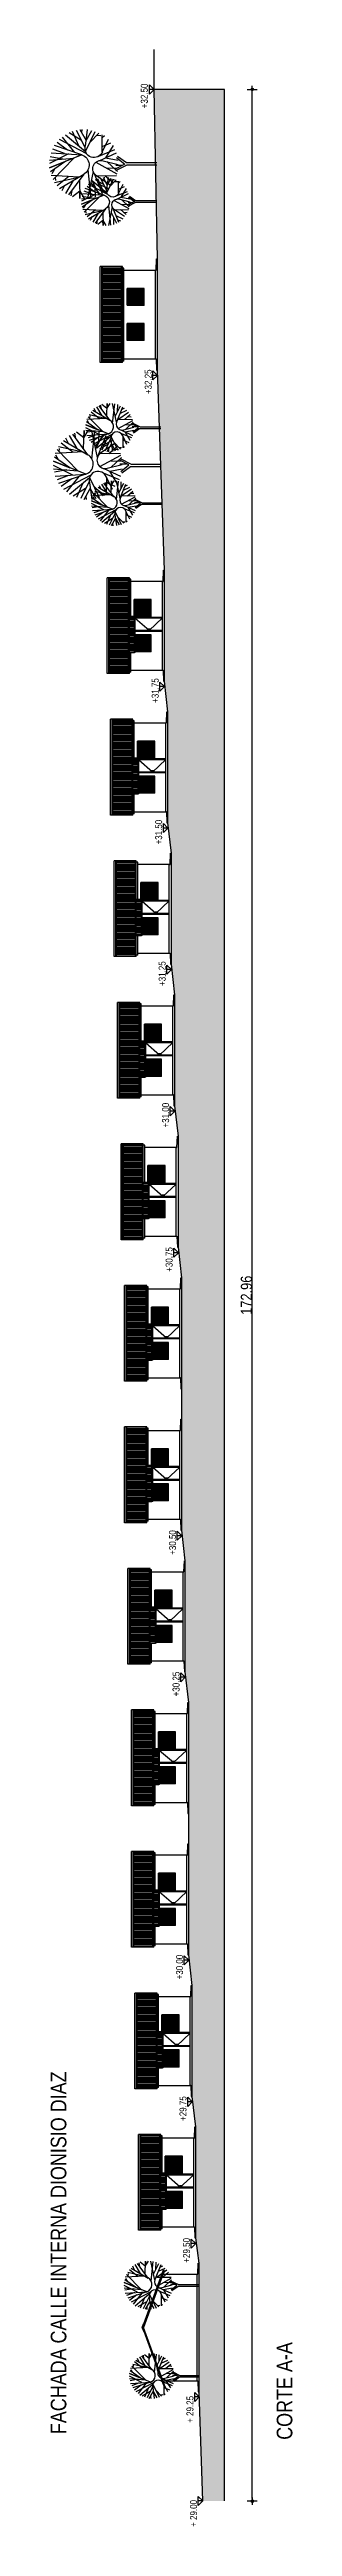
# Model space of a CAD drawing. Header units: inches. Extents: x 203 to 1065, y -1127 to 921.
# Drawn here: x 351.9 to 369.4, y 616.4 to 794.1 of the extents above; entities that cross this region are included whole.
import ezdxf

# ---------------------------------------------------------------- set-up
doc = ezdxf.new("R2010")
doc.units = ezdxf.units.IN
doc.header["$MEASUREMENT"] = 0
doc.header["$PDMODE"] = 35
doc.linetypes.add('CONTINUA', pattern=[0])
for name, color, linetype in [('1-PLATEA', 3, 'Continuous'), ('CORTE MUROS', 4, 'CONTINUA'), ('COTAS', 7, 'Continuous'), ('FACHADA ABERTURAS', 3, 'CONTINUA'), ('FACHADA MUROS', 3, 'CONTINUA'), ('FACHADA TECHO', 3, 'CONTINUA'), ('Vegetación', 102, 'Continuous')]:
    doc.layers.add(name, color=color, linetype=linetype)
doc.layers.add('Aux1', color=8, linetype='Continuous', transparency=0.5)
doc.styles.add('TECHNICLITE', font='techl___.ttf')
doc.dimstyles.new('1-100', dxfattribs={"dimscale": 0, "dimtxt": 0.09, "dimasz": 0.03, "dimexe": 0.12, "dimexo": 0.2, "dimgap": 0.005, "dimtad": 3, "dimzin": 0, "dimdsep": 46, "dimtxsty": 'TECHNICLITE', "dimblk1": 'COTA', "dimblk2": 'COTA', "dimsah": 1, "dimcen": 2.5, "dimse1": 1, "dimse2": 1, "dimclrd": 7, "dimclre": 7, "dimclrt": 7, "dimadec": 0, "dimazin": 0, "dimtfac": 1, "dimtdec": 6, "dimtmove": 2, "dimatfit": 3, "dimldrblk": 'COTA', "dimfxl": 1, "dimtolj": 1, "dimtzin": 0, "dimarcsym": 0})

msp = doc.modelspace()

# ---------------------------------------------------------------- texts
at = {"layer": 'COTAS', "style": 'TECHNICLITE'}
for s, height, p in [('+32.50', 0.5, (358.978, 789.882)), ('+32.25', 0.5, (359.259, 769.379)), ('+31.75', 0.5, (359.759, 747.232)), ('+31.50', 0.5, (360.009, 737.082)), ('+31.25', 0.5, (360.259, 726.932)), ('+31.00', 0.5, (360.509, 716.782)), ('+30.75', 0.5, (360.759, 706.432)), ('+30.50', 0.5, (361.009, 686.132)), ('+30.25', 0.5, (361.259, 675.982)), ('+30.00', 0.5, (361.509, 655.682)), ('FACHADA CALLE INTERNA DIONISIO DIAZ ', 1.12299, (353.126, 623.067)), ('+29.75', 0.5, (361.759, 645.532)), ('+29.50', 0.5, (362.009, 635.367)), ('CORTE A-A  ', 1.12299, (369.367, 622.661)), ('+ 29.25', 0.5, (362.259, 623.881)), ('+ 29.00', 0.5, (362.515, 616.418))]:
    msp.add_text(s, height=height, rotation=90, dxfattribs=at).set_placement(p)

# ---------------------------------------------------------------- blocks, each defined once
blk = doc.blocks.new('vegetacion_02')
at = {"color": 0}
for p, q in [((-208, 801), (-276, 914)), ((-259, 948), (-106, 765)), ((-98, 862), (-238, 974)), ((-84, 753), (-215, 1003)), ((-120, 928), (-190, 1023)), ((-77, 799), (-160, 1047)), ((-88, 956), (-128, 1062)), ((-96, 1078), (-77, 799)), ((-85, 919), (4, 1094)), ((-77, 799), (43, 1094)), ((-38, 971), (-59, 1086)), ((-27, 1094), (-47, 871)), ((-47, 871), (147, 1061)), ((43, 1094), (-18, 944)), ((-18, 944), (79, 1085)), ((53, 1047), (96, 1072)), ((231, 1003), (101, 781)), ((101, 781), (289, 919)), ((126, 824), (112, 1078)), ((121, 916), (206, 1023)), ((176, 1047), (126, 824)), ((127, 1042), (158, 1038)), ((158, 878), (275, 948)), ((176, 1047), (176, 1047)), ((204, 957), (253, 982)), ((-277, 798), (-308, 796)), ((-306, 815), (-207, 759)), ((-154, 766), (-306, 745)), ((-142, 769), (-299, 846)), ((-207, 759), (-297, 708)), ((-157, 826), (-290, 884)), ((-106, 765), (-290, 676)), ((-190, 724), (-274, 642)), ((-77, 799), (-77, 799)), ((61, 743), (315, 716)), ((75, 694), (321, 745)), ((93, 685), (275, 612)), ((152, 710), (289, 641)), ((153, 819), (321, 815)), ((214, 679), (306, 676)), ((249, 890), (298, 899)), ((255, 817), (306, 884)), ((321, 815), (255, 817)), ((255, 817), (321, 777)), ((-103, 611), (-259, 612)), ((-255, 661), (-253, 626)), ((-233, 612), (-251, 592)), ((-215, 557), (-103, 611)), ((-153, 611), (-186, 533)), ((-160, 513), (-50, 581)), ((-65, 642), (-125, 496)), ((-25, 635), (-96, 482)), ((-63, 471), (-6, 391)), ((-51, 481), (9, 406)), ((-50, 581), (-27, 467)), ((-26, 615), (12, 467)), ((-15, 571), (77, 474)), ((-8, 671), (97, 479)), ((9, 406), (53, 494)), ((66, 487), (15, 385)), ((19, 489), (19, 427)), ((46, 572), (43, 467)), ((114, 664), (112, 482)), ((113, 589), (176, 513)), ((203, 535), (114, 664)), ((150, 543), (148, 501)), ((189, 647), (231, 557)), ((244, 625), (260, 589)), ((-6, 391), (-6, 114)), ((15, 385), (15, 114))]:
    blk.add_line(p, q, dxfattribs=at)
for centre, radius, start, end in [((-133, 687), 82, 291.545, 105.3248), ((16, 829), 97.6, 198.1269, 330.7815), ((51, 621), 76.8, 34.0996, 184.5131)]:
    blk.add_arc(centre, radius, start, end, dxfattribs=at)
blk = doc.blocks.new('COTA')
h = blk.add_hatch(color=256)
edge = h.paths.add_edge_path()
edge.add_arc((0, 0), 0.5, 0, 360)
for p, q in [((-1.5, 0), (1.5, 0)), ((0, 2), (0, -2))]:
    blk.add_line(p, q)
blk.add_circle((0, 0), 0.5)
blk = doc.blocks.new('*D20')
at = {"layer": 'COTAS', "color": 7, "lineweight": -2, "transparency": 16777216}
blk.add_line((366.49, 618.44), (366.49, 791.05), dxfattribs=at)
at = {"layer": 'Defpoints', "color": 0, "transparency": 16777216}
for p in [(364.49, 791.23), (366.49, 791.23), (364.49, 618.26)]:
    blk.add_point(p, dxfattribs=at)
at = {"layer": 'COTAS', "color": 7, "lineweight": -2, "transparency": 16777216, "xscale": 0.18, "yscale": 0.18, "zscale": 0.18}
for p, rotation in [((366.49, 791.23), 90), ((366.49, 618.26), 270)]:
    blk.add_blockref('COTA', p, dxfattribs=dict(at, rotation=rotation))
at = {"layer": 'COTAS', "color": 7, "transparency": 16777216, "insert": (366.07, 704.75), "char_height": 0.8, "attachment_point": 5, "rotation": 90, "style": 'TECHNICLITE'}
blk.add_mtext('\\A1;172.96', dxfattribs=at)

# ---------------------------------------------------------------- dimensions: what is measured, and where the dimension line sits
at = {"layer": 'COTAS'}
dim = msp.add_linear_dim(base=(366.4877, 791.2286), p1=(364.4926, 618.2643), p2=(364.4926, 791.2286), angle=90, dimstyle='1-100', override={"dimscale": 1, "dimtxt": 0.8, "dimasz": 0.18}, dxfattribs=at)
dim.commit()
dim.dimension.update_dxf_attribs({"geometry": '*D20', "text_midpoint": (366.0722, 704.7464)})

# ---------------------------------------------------------------- hatches: boundary and pattern name
at = {"layer": 'Aux1', "linetype": 'ByBlock', "true_color": 0x139b48}
h = msp.add_hatch(color=114, dxfattribs=at)
h.dxf.hatch_style = 1
h.paths.add_polyline_path([(359.676, 791.229), (359.426, 791.229), (359.676, 779.069)])
h = msp.add_hatch(color=114, dxfattribs=at)
h.dxf.hatch_style = 1
h.paths.add_polyline_path([(359.676, 771.107), (360.176, 756.751), (360.176, 748.789), (360.426, 746.601), (360.426, 738.639), (360.676, 736.451), (360.676, 735.905), (360.676, 728.489), (360.926, 726.301), (360.926, 725.755), (360.926, 718.339), (361.176, 716.151), (361.176, 715.763), (361.176, 708.189), (361.426, 706.001), (361.426, 705.455), (361.426, 702.97), (361.426, 701.552), (361.426, 687.889), (361.676, 685.701), (361.676, 685.155), (361.676, 677.739), (361.926, 675.551), (361.926, 675.225), (361.926, 674.403), (361.926, 672.985), (361.926, 665.023), (361.926, 663.605), (361.926, 657.439), (362.176, 655.251), (362.176, 651.27), (362.176, 647.289), (362.426, 645.101), (362.426, 637.139), (362.676, 635.337), (362.926, 618.278), (364.493, 618.278), (364.493, 791.229), (359.676, 791.229)])
h = msp.add_hatch(color=114, dxfattribs=at)
h.dxf.hatch_style = 1
h.paths.add_polyline_path([(362.676, 635.337), (362.676, 626.09), (362.926, 618.278)])
at = {"layer": 'FACHADA ABERTURAS'}
for points in [[(358.649, 776.37), (358.649, 776.907), (357.563, 776.907), (357.563, 776.37)], [(357.563, 776.322), (357.563, 775.79), (358.649, 775.79), (358.649, 776.322)], [(358.649, 773.846), (358.649, 774.383), (357.563, 774.383), (357.563, 773.846)], [(357.563, 773.798), (357.563, 773.266), (358.649, 773.266), (358.649, 773.798)], [(359.149, 754.052), (359.149, 754.589), (358.063, 754.589), (358.063, 754.052)], [(358.063, 754.003), (358.063, 753.471), (359.149, 753.471), (359.149, 754.003)], [(359.399, 743.902), (359.399, 744.439), (358.313, 744.439), (358.313, 743.902)], [(358.313, 743.853), (358.313, 743.321), (359.399, 743.321), (359.399, 743.853)], [(359.649, 733.752), (359.649, 734.289), (358.563, 734.289), (358.563, 733.752)], [(358.563, 733.703), (358.563, 733.171), (359.649, 733.171), (359.649, 733.703)], [(359.899, 723.602), (359.899, 724.139), (358.813, 724.139), (358.813, 723.602)], [(358.813, 723.553), (358.813, 723.021), (359.899, 723.021), (359.899, 723.553)], [(360.149, 713.452), (360.149, 713.989), (359.063, 713.989), (359.063, 713.452)], [(359.063, 713.403), (359.063, 712.871), (360.149, 712.871), (360.149, 713.403)], [(360.399, 703.302), (360.399, 703.839), (359.313, 703.839), (359.313, 703.302)], [(359.313, 703.253), (359.313, 702.721), (360.399, 702.721), (360.399, 703.253)], [(360.399, 693.152), (360.399, 693.689), (359.313, 693.689), (359.313, 693.152)], [(359.313, 693.103), (359.313, 692.571), (360.399, 692.571), (360.399, 693.103)], [(360.649, 683.002), (360.649, 683.539), (359.563, 683.539), (359.563, 683.002)], [(359.563, 682.953), (359.563, 682.421), (360.649, 682.421), (360.649, 682.953)], [(360.899, 672.852), (360.899, 673.389), (359.813, 673.389), (359.813, 672.852)], [(359.813, 672.803), (359.813, 672.271), (360.899, 672.271), (360.899, 672.803)], [(360.899, 662.702), (360.899, 663.239), (359.813, 663.239), (359.813, 662.702)], [(359.813, 662.653), (359.813, 662.121), (360.899, 662.121), (360.899, 662.653)], [(361.149, 652.552), (361.149, 653.089), (360.063, 653.089), (360.063, 652.552)], [(360.063, 652.503), (360.063, 651.971), (361.149, 651.971), (361.149, 652.503)], [(361.399, 642.402), (361.399, 642.939), (360.313, 642.939), (360.313, 642.402)], [(360.313, 642.353), (360.313, 641.821), (361.399, 641.821), (361.399, 642.353)]]:
    msp.add_hatch(color=252, dxfattribs=at).paths.add_polyline_path(points)
h = msp.add_hatch(color=252, dxfattribs=at)
h.paths.add_polyline_path([(359.149, 751.528), (359.149, 752.065), (358.08, 752.065), (358.08, 751.528)])
h.paths.add_polyline_path([(359.149, 750.947), (359.149, 751.479), (358.08, 751.479), (358.08, 750.947)])
h = msp.add_hatch(color=252, dxfattribs=at)
h.paths.add_polyline_path([(359.399, 741.378), (359.399, 741.915), (358.33, 741.915), (358.33, 741.378)])
h.paths.add_polyline_path([(359.399, 740.797), (359.399, 741.329), (358.33, 741.329), (358.33, 740.797)])
h = msp.add_hatch(color=252, dxfattribs=at)
h.paths.add_polyline_path([(359.649, 731.228), (359.649, 731.765), (358.58, 731.765), (358.58, 731.228)])
h.paths.add_polyline_path([(359.649, 730.647), (359.649, 731.179), (358.58, 731.179), (358.58, 730.647)])
h = msp.add_hatch(color=252, dxfattribs=at)
h.paths.add_polyline_path([(359.899, 721.078), (359.899, 721.615), (358.83, 721.615), (358.83, 721.078)])
h.paths.add_polyline_path([(359.899, 720.497), (359.899, 721.029), (358.83, 721.029), (358.83, 720.497)])
h = msp.add_hatch(color=252, dxfattribs=at)
h.paths.add_polyline_path([(360.149, 710.928), (360.149, 711.465), (359.08, 711.465), (359.08, 710.928)])
h.paths.add_polyline_path([(360.149, 710.347), (360.149, 710.879), (359.08, 710.879), (359.08, 710.347)])
h = msp.add_hatch(color=252, dxfattribs=at)
h.paths.add_polyline_path([(360.399, 700.778), (360.399, 701.315), (359.33, 701.315), (359.33, 700.778)])
h.paths.add_polyline_path([(360.399, 700.197), (360.399, 700.729), (359.33, 700.729), (359.33, 700.197)])
h = msp.add_hatch(color=252, dxfattribs=at)
h.paths.add_polyline_path([(360.399, 690.628), (360.399, 691.165), (359.33, 691.165), (359.33, 690.628)])
h.paths.add_polyline_path([(360.399, 690.047), (360.399, 690.579), (359.33, 690.579), (359.33, 690.047)])
h = msp.add_hatch(color=252, dxfattribs=at)
h.paths.add_polyline_path([(360.649, 680.478), (360.649, 681.015), (359.58, 681.015), (359.58, 680.478)])
h.paths.add_polyline_path([(360.649, 679.897), (360.649, 680.429), (359.58, 680.429), (359.58, 679.897)])
h = msp.add_hatch(color=252, dxfattribs=at)
h.paths.add_polyline_path([(360.899, 670.328), (360.899, 670.865), (359.83, 670.865), (359.83, 670.328)])
h.paths.add_polyline_path([(360.899, 669.747), (360.899, 670.279), (359.83, 670.279), (359.83, 669.747)])
h = msp.add_hatch(color=252, dxfattribs=at)
h.paths.add_polyline_path([(360.899, 660.178), (360.899, 660.715), (359.83, 660.715), (359.83, 660.178)])
h.paths.add_polyline_path([(360.899, 659.597), (360.899, 660.129), (359.83, 660.129), (359.83, 659.597)])
h = msp.add_hatch(color=252, dxfattribs=at)
h.paths.add_polyline_path([(361.149, 650.028), (361.149, 650.565), (360.08, 650.565), (360.08, 650.028)])
h.paths.add_polyline_path([(361.149, 649.447), (361.149, 649.979), (360.08, 649.979), (360.08, 649.447)])
h = msp.add_hatch(color=252, dxfattribs=at)
h.paths.add_polyline_path([(361.399, 639.878), (361.399, 640.415), (360.33, 640.415), (360.33, 639.878)])
h.paths.add_polyline_path([(361.399, 639.297), (361.399, 639.829), (360.33, 639.829), (360.33, 639.297)])
at = {"layer": 'FACHADA TECHO'}
h = msp.add_hatch(dxfattribs=at)
h.set_pattern_fill('_USER', color=251, scale=0.1, angle=180, style=0, pattern_type=0)
h.set_pattern_definition([(180, (-908.88094, -1712.28037), (-1e-17, -0.1), [])])
h.paths.add_polyline_path([(355.725, 771.653), (357.101, 771.653), (357.101, 778.523), (355.725, 778.523)])
h = msp.add_hatch(dxfattribs=at)
h.set_pattern_fill('_USER', color=251, scale=0.1, angle=180, style=0, pattern_type=0)
h.set_pattern_definition([(180, (-908.38094, -1734.59875), (-1e-17, -0.1), [])])
h.paths.add_polyline_path([(356.225, 749.335), (357.601, 749.335), (357.601, 756.205), (356.225, 756.205)])
h = msp.add_hatch(dxfattribs=at)
h.set_pattern_fill('_USER', color=251, scale=0.1, angle=180, style=0, pattern_type=0)
h.set_pattern_definition([(180, (1583.06631, -1795.62053), (-1e-17, -0.1), [])])
h.paths.add_polyline_path([(358.026, 753.428), (357.655, 753.428), (357.655, 750.85), (358.026, 750.85)])
h = msp.add_hatch(dxfattribs=at)
h.set_pattern_fill('_USER', color=251, scale=0.1, angle=180, style=0, pattern_type=0)
h.set_pattern_definition([(180, (-908.13094, -1744.74875), (-1e-17, -0.1), [])])
h.paths.add_polyline_path([(356.475, 739.185), (357.851, 739.185), (357.851, 746.055), (356.475, 746.055)])
h = msp.add_hatch(dxfattribs=at)
h.set_pattern_fill('_USER', color=251, scale=0.1, angle=180, style=0, pattern_type=0)
h.set_pattern_definition([(180, (1583.31631, -1805.77053), (-1e-17, -0.1), [])])
h.paths.add_polyline_path([(358.276, 743.278), (357.905, 743.278), (357.905, 740.7), (358.276, 740.7)])
h = msp.add_hatch(dxfattribs=at)
h.set_pattern_fill('_USER', color=251, scale=0.1, angle=180, style=0, pattern_type=0)
h.set_pattern_definition([(180, (-907.88094, -1754.89875), (-1e-17, -0.1), [])])
h.paths.add_polyline_path([(356.725, 729.035), (358.101, 729.035), (358.101, 735.905), (356.725, 735.905)])
h = msp.add_hatch(dxfattribs=at)
h.set_pattern_fill('_USER', color=251, scale=0.1, angle=180, style=0, pattern_type=0)
h.set_pattern_definition([(180, (1583.56631, -1815.92053), (-1e-17, -0.1), [])])
h.paths.add_polyline_path([(358.526, 733.128), (358.155, 733.128), (358.155, 730.55), (358.526, 730.55)])
h = msp.add_hatch(dxfattribs=at)
h.set_pattern_fill('_USER', color=251, scale=0.1, angle=180, style=0, pattern_type=0)
h.set_pattern_definition([(180, (-907.63094, -1765.04875), (-1e-17, -0.1), [])])
h.paths.add_polyline_path([(356.975, 718.885), (358.351, 718.885), (358.351, 725.755), (356.975, 725.755)])
h = msp.add_hatch(dxfattribs=at)
h.set_pattern_fill('_USER', color=251, scale=0.1, angle=180, style=0, pattern_type=0)
h.set_pattern_definition([(180, (1583.81631, -1826.07053), (-1e-17, -0.1), [])])
h.paths.add_polyline_path([(358.776, 722.978), (358.405, 722.978), (358.405, 720.4), (358.776, 720.4)])
h = msp.add_hatch(dxfattribs=at)
h.set_pattern_fill('_USER', color=251, scale=0.1, angle=180, style=0, pattern_type=0)
h.set_pattern_definition([(180, (-907.38094, -1775.19875), (-1e-17, -0.1), [])])
h.paths.add_polyline_path([(357.225, 708.735), (358.601, 708.735), (358.601, 715.605), (357.225, 715.605)])
h = msp.add_hatch(dxfattribs=at)
h.set_pattern_fill('_USER', color=251, scale=0.1, angle=180, style=0, pattern_type=0)
h.set_pattern_definition([(180, (1584.06631, -1836.22053), (-1e-17, -0.1), [])])
h.paths.add_polyline_path([(359.026, 712.828), (358.655, 712.828), (358.655, 710.25), (359.026, 710.25)])
h = msp.add_hatch(dxfattribs=at)
h.set_pattern_fill('_USER', color=251, scale=0.1, angle=180, style=0, pattern_type=0)
h.set_pattern_definition([(180, (-907.13094, -1785.34875), (-1e-17, -0.1), [])])
h.paths.add_polyline_path([(357.475, 698.585), (358.851, 698.585), (358.851, 705.455), (357.475, 705.455)])
h = msp.add_hatch(dxfattribs=at)
h.set_pattern_fill('_USER', color=251, scale=0.1, angle=180, style=0, pattern_type=0)
h.set_pattern_definition([(180, (1584.31631, -1846.37053), (-1e-17, -0.1), [])])
h.paths.add_polyline_path([(359.276, 702.678), (358.905, 702.678), (358.905, 700.1), (359.276, 700.1)])
h = msp.add_hatch(dxfattribs=at)
h.set_pattern_fill('_USER', color=251, scale=0.1, angle=180, style=0, pattern_type=0)
h.set_pattern_definition([(180, (-907.13094, -1795.49875), (-1e-17, -0.1), [])])
h.paths.add_polyline_path([(357.475, 688.435), (358.851, 688.435), (358.851, 695.305), (357.475, 695.305)])
h = msp.add_hatch(dxfattribs=at)
h.set_pattern_fill('_USER', color=251, scale=0.1, angle=180, style=0, pattern_type=0)
h.set_pattern_definition([(180, (1584.31631, -1856.52053), (-1e-17, -0.1), [])])
h.paths.add_polyline_path([(359.276, 692.528), (358.905, 692.528), (358.905, 689.95), (359.276, 689.95)])
h = msp.add_hatch(dxfattribs=at)
h.set_pattern_fill('_USER', color=251, scale=0.1, angle=180, style=0, pattern_type=0)
h.set_pattern_definition([(180, (-906.88094, -1805.64875), (-1e-17, -0.1), [])])
h.paths.add_polyline_path([(357.725, 678.285), (359.101, 678.285), (359.101, 685.155), (357.725, 685.155)])
h = msp.add_hatch(dxfattribs=at)
h.set_pattern_fill('_USER', color=251, scale=0.1, angle=180, style=0, pattern_type=0)
h.set_pattern_definition([(180, (1584.56631, -1866.67053), (-1e-17, -0.1), [])])
h.paths.add_polyline_path([(359.526, 682.378), (359.155, 682.378), (359.155, 679.8), (359.526, 679.8)])
h = msp.add_hatch(dxfattribs=at)
h.set_pattern_fill('_USER', color=251, scale=0.1, angle=180, style=0, pattern_type=0)
h.set_pattern_definition([(180, (-906.63094, -1815.79875), (-1e-17, -0.1), [])])
h.paths.add_polyline_path([(357.975, 668.135), (359.351, 668.135), (359.351, 675.005), (357.975, 675.005)])
h = msp.add_hatch(dxfattribs=at)
h.set_pattern_fill('_USER', color=251, scale=0.1, angle=180, style=0, pattern_type=0)
h.set_pattern_definition([(180, (1584.81631, -1876.82053), (-1e-17, -0.1), [])])
h.paths.add_polyline_path([(359.776, 672.228), (359.405, 672.228), (359.405, 669.65), (359.776, 669.65)])
h = msp.add_hatch(dxfattribs=at)
h.set_pattern_fill('_USER', color=251, scale=0.1, angle=180, style=0, pattern_type=0)
h.set_pattern_definition([(180, (-906.63094, -1825.94875), (-1e-17, -0.1), [])])
h.paths.add_polyline_path([(357.975, 657.985), (359.351, 657.985), (359.351, 664.855), (357.975, 664.855)])
h = msp.add_hatch(dxfattribs=at)
h.set_pattern_fill('_USER', color=251, scale=0.1, angle=180, style=0, pattern_type=0)
h.set_pattern_definition([(180, (1584.81631, -1886.97053), (-1e-17, -0.1), [])])
h.paths.add_polyline_path([(359.776, 662.078), (359.405, 662.078), (359.405, 659.5), (359.776, 659.5)])
h = msp.add_hatch(dxfattribs=at)
h.set_pattern_fill('_USER', color=251, scale=0.1, angle=180, style=0, pattern_type=0)
h.set_pattern_definition([(180, (-906.38094, -1836.09875), (-1e-17, -0.1), [])])
h.paths.add_polyline_path([(358.225, 647.835), (359.601, 647.835), (359.601, 654.705), (358.225, 654.705)])
h = msp.add_hatch(dxfattribs=at)
h.set_pattern_fill('_USER', color=251, scale=0.1, angle=180, style=0, pattern_type=0)
h.set_pattern_definition([(180, (1585.06631, -1897.12053), (-1e-17, -0.1), [])])
h.paths.add_polyline_path([(360.026, 651.928), (359.655, 651.928), (359.655, 649.35), (360.026, 649.35)])
h = msp.add_hatch(dxfattribs=at)
h.set_pattern_fill('_USER', color=251, scale=0.1, angle=180, style=0, pattern_type=0)
h.set_pattern_definition([(180, (-906.13094, -1846.24875), (-1e-17, -0.1), [])])
h.paths.add_polyline_path([(358.475, 637.685), (359.851, 637.685), (359.851, 644.555), (358.475, 644.555)])
h = msp.add_hatch(dxfattribs=at)
h.set_pattern_fill('_USER', color=251, scale=0.1, angle=180, style=0, pattern_type=0)
h.set_pattern_definition([(180, (1585.31631, -1907.27053), (-1e-17, -0.1), [])])
h.paths.add_polyline_path([(360.276, 641.778), (359.905, 641.778), (359.905, 639.2), (360.276, 639.2)])

# ---------------------------------------------------------------- linework, layer by layer
msp.add_line((359.426, 791.229), (359.426, 794.092))
at = {"layer": '1-PLATEA'}
for p, q in [((359.526, 771.907), (359.526, 778.269)), ((359.526, 778.269), (359.576, 778.269)), ((359.576, 778.269), (359.606, 779.069)), ((359.606, 779.069), (359.676, 779.069)), ((359.676, 771.107), (359.676, 779.069)), ((359.526, 771.907), (359.576, 771.907)), ((359.576, 771.907), (359.606, 771.107)), ((359.606, 771.107), (359.676, 771.107)), ((360.026, 749.589), (360.026, 755.951)), ((360.026, 755.951), (360.076, 755.951)), ((360.076, 755.951), (360.106, 756.751)), ((360.106, 756.751), (360.176, 756.751)), ((360.176, 748.789), (360.176, 756.751)), ((360.026, 749.589), (360.076, 749.589)), ((360.076, 749.589), (360.106, 748.789)), ((360.106, 748.789), (360.176, 748.789)), ((360.326, 745.801), (360.356, 746.601)), ((360.356, 746.601), (360.426, 746.601)), ((360.426, 738.639), (360.426, 746.601)), ((360.276, 739.439), (360.276, 745.801)), ((360.276, 745.801), (360.326, 745.801)), ((360.276, 739.439), (360.326, 739.439)), ((360.326, 739.439), (360.356, 738.639)), ((360.356, 738.639), (360.426, 738.639)), ((360.526, 729.289), (360.526, 735.651)), ((360.526, 735.651), (360.576, 735.651)), ((360.576, 735.651), (360.606, 736.451)), ((360.606, 736.451), (360.676, 736.451)), ((360.676, 728.489), (360.676, 736.451)), ((360.526, 729.289), (360.576, 729.289)), ((360.576, 729.289), (360.606, 728.489)), ((360.606, 728.489), (360.676, 728.489)), ((360.776, 719.139), (360.776, 725.501)), ((360.776, 725.501), (360.826, 725.501)), ((360.826, 725.501), (360.856, 726.301)), ((360.856, 726.301), (360.926, 726.301)), ((360.926, 718.339), (360.926, 726.301)), ((360.776, 719.139), (360.826, 719.139)), ((360.826, 719.139), (360.856, 718.339)), ((360.856, 718.339), (360.926, 718.339)), ((361.076, 715.351), (361.106, 716.151)), ((361.106, 716.151), (361.176, 716.151)), ((361.176, 708.189), (361.176, 716.151)), ((361.026, 708.989), (361.026, 715.351)), ((361.026, 715.351), (361.076, 715.351)), ((361.026, 708.989), (361.076, 708.989)), ((361.076, 708.989), (361.106, 708.189)), ((361.106, 708.189), (361.176, 708.189)), ((361.326, 705.201), (361.356, 706.001)), ((361.356, 706.001), (361.426, 706.001)), ((361.426, 698.039), (361.426, 706.001)), ((361.276, 698.839), (361.276, 705.201)), ((361.276, 705.201), (361.326, 705.201)), ((361.276, 698.839), (361.326, 698.839)), ((361.326, 698.839), (361.356, 698.039)), ((361.356, 698.039), (361.426, 698.039)), ((361.276, 688.689), (361.276, 695.051)), ((361.276, 695.051), (361.326, 695.051)), ((361.326, 695.051), (361.356, 695.851)), ((361.356, 695.851), (361.426, 695.851)), ((361.426, 687.889), (361.426, 695.851)), ((361.276, 688.689), (361.326, 688.689)), ((361.326, 688.689), (361.356, 687.889)), ((361.356, 687.889), (361.426, 687.889)), ((361.526, 678.539), (361.526, 684.901)), ((361.526, 684.901), (361.576, 684.901)), ((361.576, 684.901), (361.606, 685.701)), ((361.606, 685.701), (361.676, 685.701)), ((361.676, 677.739), (361.676, 685.701)), ((361.526, 678.539), (361.576, 678.539)), ((361.576, 678.539), (361.606, 677.739)), ((361.606, 677.739), (361.676, 677.739)), ((361.826, 674.751), (361.856, 675.551)), ((361.856, 675.551), (361.926, 675.551)), ((361.926, 667.589), (361.926, 675.551)), ((361.776, 668.389), (361.776, 674.751)), ((361.776, 674.751), (361.826, 674.751)), ((361.776, 668.389), (361.826, 668.389)), ((361.826, 668.389), (361.856, 667.589)), ((361.856, 667.589), (361.926, 667.589)), ((361.776, 658.239), (361.776, 664.601)), ((361.776, 664.601), (361.826, 664.601)), ((361.826, 664.601), (361.856, 665.401)), ((361.856, 665.401), (361.926, 665.401)), ((361.926, 657.439), (361.926, 665.401)), ((361.776, 658.239), (361.826, 658.239)), ((361.826, 658.239), (361.856, 657.439)), ((361.856, 657.439), (361.926, 657.439)), ((362.026, 648.089), (362.026, 654.451)), ((362.026, 654.451), (362.076, 654.451)), ((362.076, 654.451), (362.106, 655.251)), ((362.106, 655.251), (362.176, 655.251)), ((362.176, 647.289), (362.176, 655.251)), ((362.026, 648.089), (362.076, 648.089)), ((362.076, 648.089), (362.106, 647.289)), ((362.106, 647.289), (362.176, 647.289)), ((362.326, 644.301), (362.356, 645.101)), ((362.356, 645.101), (362.426, 645.101)), ((362.426, 637.139), (362.426, 645.101)), ((362.276, 637.939), (362.276, 644.301)), ((362.276, 644.301), (362.326, 644.301)), ((362.276, 637.939), (362.326, 637.939)), ((362.326, 637.939), (362.356, 637.139)), ((362.356, 637.139), (362.426, 637.139)), ((362.526, 626.89), (362.526, 634.537)), ((362.526, 634.537), (362.576, 634.537)), ((362.576, 634.537), (362.606, 635.337)), ((362.606, 635.337), (362.676, 635.337)), ((362.676, 626.09), (362.676, 635.337)), ((362.526, 626.89), (362.576, 626.89)), ((362.576, 626.89), (362.606, 626.09)), ((362.606, 626.09), (362.676, 626.09))]:
    msp.add_line(p, q, dxfattribs=at)
at = {"layer": 'CORTE MUROS'}
for p, q in [((358.026, 753.428), (358.026, 750.85)), ((358.276, 743.278), (358.276, 740.7)), ((358.526, 733.128), (358.526, 730.55)), ((358.776, 722.978), (358.776, 720.4)), ((359.026, 712.828), (359.026, 710.25)), ((359.276, 702.678), (359.276, 700.1)), ((359.276, 692.528), (359.276, 689.95)), ((359.526, 682.378), (359.526, 679.8)), ((359.776, 662.078), (359.776, 659.5)), ((360.026, 651.928), (360.026, 649.35)), ((360.276, 641.778), (360.276, 639.2))]:
    msp.add_line(p, q, dxfattribs=at)
at = {"layer": 'COTAS'}
for p, q in [((359.426, 791.229), (359.098, 791.555)), ((359.098, 790.902), (359.098, 791.555)), ((359.426, 791.229), (359.098, 791.229)), ((359.676, 770.721), (359.348, 771.047)), ((359.348, 770.394), (359.348, 771.047)), ((359.676, 770.721), (359.348, 770.721)), ((360.176, 748.402), (359.848, 748.729)), ((359.848, 748.076), (359.848, 748.729)), ((360.176, 748.402), (359.848, 748.402)), ((360.426, 738.252), (360.098, 738.579)), ((360.098, 737.926), (360.098, 738.579)), ((360.426, 738.252), (360.098, 738.252)), ((360.676, 728.102), (360.348, 728.429)), ((360.348, 727.776), (360.348, 728.429)), ((360.676, 728.102), (360.348, 728.102)), ((360.926, 717.952), (360.598, 718.279)), ((360.598, 717.626), (360.598, 718.279)), ((360.926, 717.952), (360.598, 717.952)), ((361.176, 707.802), (360.848, 708.129)), ((360.848, 707.476), (360.848, 708.129)), ((361.176, 707.802), (360.848, 707.802)), ((361.426, 687.502), (361.098, 687.829)), ((361.098, 687.176), (361.098, 687.829)), ((361.426, 687.502), (361.098, 687.502)), ((361.676, 677.352), (361.348, 677.679)), ((361.348, 677.026), (361.348, 677.679)), ((361.676, 677.352), (361.348, 677.352)), ((361.926, 657.052), (361.598, 657.379)), ((361.598, 656.726), (361.598, 657.379)), ((361.926, 657.052), (361.598, 657.052)), ((362.176, 646.902), (361.848, 647.229)), ((361.848, 646.576), (361.848, 647.229)), ((362.176, 646.902), (361.848, 646.902)), ((362.426, 636.733), (362.098, 637.06)), ((362.098, 636.406), (362.098, 637.06)), ((362.426, 636.733), (362.098, 636.733)), ((362.676, 625.737), (362.348, 626.063)), ((362.348, 625.41), (362.348, 626.063)), ((362.676, 625.737), (362.348, 625.737)), ((362.926, 618.278), (362.599, 618.279)), ((362.926, 618.278), (362.6, 618.606)), ((362.604, 617.948), (362.606, 618.601))]:
    msp.add_line(p, q, dxfattribs=at)
for points in [[(359.098, 790.902), (359.426, 791.229)], [(359.348, 770.394), (359.676, 770.721)], [(359.848, 748.076), (360.176, 748.402)], [(360.098, 737.926), (360.426, 738.252)], [(360.348, 727.776), (360.676, 728.102)], [(360.598, 717.626), (360.926, 717.952)], [(360.848, 707.476), (361.176, 707.802)], [(361.098, 687.176), (361.426, 687.502)], [(361.348, 677.026), (361.676, 677.352)], [(361.598, 656.726), (361.926, 657.052)], [(361.848, 646.576), (362.176, 646.902)], [(362.098, 636.406), (362.426, 636.733)], [(362.348, 625.41), (362.676, 625.737)], [(362.598, 617.953), (362.926, 618.278)]]:
    msp.add_lwpolyline(points, dxfattribs=at)
at = {"layer": 'FACHADA ABERTURAS'}
for p, q in [((358.724, 776.961), (357.489, 776.961)), ((357.489, 775.746), (357.489, 776.961)), ((357.529, 775.769), (357.529, 776.931)), ((358.684, 776.931), (357.529, 776.931)), ((357.529, 776.355), (358.684, 776.355)), ((357.563, 776.37), (357.563, 776.907)), ((357.563, 776.907), (358.649, 776.907)), ((357.563, 776.37), (358.649, 776.37)), ((357.563, 775.79), (357.563, 776.322)), ((357.563, 776.322), (358.649, 776.322)), ((358.649, 776.37), (358.649, 776.907)), ((358.649, 775.79), (358.649, 776.322)), ((358.684, 775.769), (358.684, 776.931)), ((358.724, 775.739), (358.724, 776.961)), ((358.724, 775.739), (357.489, 775.739)), ((357.529, 775.769), (358.684, 775.769)), ((357.563, 775.79), (358.649, 775.79)), ((358.724, 774.437), (357.489, 774.437)), ((357.489, 773.222), (357.489, 774.437)), ((358.724, 773.215), (357.489, 773.215)), ((357.529, 773.245), (357.529, 774.407)), ((358.684, 774.407), (357.529, 774.407)), ((357.529, 773.831), (358.684, 773.831)), ((357.529, 773.245), (358.684, 773.245)), ((357.563, 773.846), (357.563, 774.383)), ((357.563, 774.383), (358.649, 774.383)), ((357.563, 773.846), (358.649, 773.846)), ((357.563, 773.266), (357.563, 773.798)), ((357.563, 773.798), (358.649, 773.798)), ((357.563, 773.266), (358.649, 773.266)), ((358.649, 773.846), (358.649, 774.383)), ((358.649, 773.266), (358.649, 773.798)), ((358.684, 773.245), (358.684, 774.407)), ((358.724, 773.215), (358.724, 774.437)), ((359.224, 754.643), (357.989, 754.643)), ((357.989, 753.428), (357.989, 754.643)), ((358.029, 753.451), (358.029, 754.613)), ((359.184, 754.613), (358.029, 754.613)), ((358.029, 754.036), (359.184, 754.036)), ((358.029, 753.451), (359.184, 753.451)), ((358.063, 754.052), (358.063, 754.589)), ((358.063, 754.589), (359.149, 754.589)), ((358.063, 754.052), (359.149, 754.052)), ((358.063, 753.471), (358.063, 754.003)), ((358.063, 754.003), (359.149, 754.003)), ((358.063, 753.471), (359.149, 753.471)), ((359.224, 753.421), (358.08, 753.421)), ((359.149, 754.052), (359.149, 754.589)), ((359.149, 753.471), (359.149, 754.003)), ((359.184, 753.451), (359.184, 754.613)), ((359.224, 753.421), (359.224, 754.643)), ((359.224, 752.119), (358.08, 752.119)), ((359.184, 752.089), (358.08, 752.089)), ((358.08, 752.065), (359.149, 752.065)), ((358.08, 751.528), (359.149, 751.528)), ((358.08, 751.512), (359.184, 751.512)), ((358.08, 751.479), (359.149, 751.479)), ((359.149, 751.528), (359.149, 752.065)), ((359.149, 750.947), (359.149, 751.479)), ((359.184, 750.927), (359.184, 752.089)), ((359.224, 750.897), (359.224, 752.119)), ((358.08, 750.947), (359.149, 750.947)), ((358.08, 750.927), (359.184, 750.927)), ((359.224, 750.897), (358.08, 750.897)), ((359.474, 744.493), (358.239, 744.493)), ((358.239, 743.278), (358.239, 744.493)), ((358.279, 743.301), (358.279, 744.463)), ((359.434, 744.463), (358.279, 744.463)), ((358.313, 743.902), (358.313, 744.439)), ((358.313, 744.439), (359.399, 744.439)), ((359.399, 743.902), (359.399, 744.439)), ((359.434, 743.301), (359.434, 744.463)), ((359.474, 743.271), (359.474, 744.493)), ((358.279, 743.886), (359.434, 743.886)), ((358.279, 743.301), (359.434, 743.301)), ((358.313, 743.902), (359.399, 743.902)), ((358.313, 743.321), (358.313, 743.853)), ((358.313, 743.853), (359.399, 743.853)), ((358.313, 743.321), (359.399, 743.321)), ((359.474, 743.271), (358.33, 743.271)), ((359.399, 743.321), (359.399, 743.853)), ((359.474, 741.969), (358.33, 741.969)), ((359.434, 741.939), (358.33, 741.939)), ((358.33, 741.915), (359.399, 741.915)), ((358.33, 741.378), (359.399, 741.378)), ((358.33, 741.362), (359.434, 741.362)), ((358.33, 741.329), (359.399, 741.329)), ((358.33, 740.797), (359.399, 740.797)), ((359.399, 741.378), (359.399, 741.915)), ((359.399, 740.797), (359.399, 741.329)), ((359.434, 740.777), (359.434, 741.939)), ((359.474, 740.747), (359.474, 741.969)), ((358.33, 740.777), (359.434, 740.777)), ((359.474, 740.747), (358.33, 740.747)), ((359.724, 734.343), (358.489, 734.343)), ((358.489, 733.128), (358.489, 734.343)), ((358.529, 733.151), (358.529, 734.313)), ((359.684, 734.313), (358.529, 734.313)), ((358.529, 733.736), (359.684, 733.736)), ((358.563, 733.752), (358.563, 734.289)), ((358.563, 734.289), (359.649, 734.289)), ((358.563, 733.752), (359.649, 733.752)), ((358.563, 733.171), (358.563, 733.703)), ((358.563, 733.703), (359.649, 733.703)), ((359.649, 733.752), (359.649, 734.289)), ((359.649, 733.171), (359.649, 733.703)), ((359.684, 733.151), (359.684, 734.313)), ((359.724, 733.121), (359.724, 734.343)), ((358.529, 733.151), (359.684, 733.151)), ((358.563, 733.171), (359.649, 733.171)), ((359.724, 733.121), (358.58, 733.121)), ((359.724, 731.819), (358.58, 731.819)), ((359.684, 731.789), (358.58, 731.789)), ((358.58, 731.765), (359.649, 731.765)), ((358.58, 731.228), (359.649, 731.228)), ((358.58, 731.212), (359.684, 731.212)), ((358.58, 731.179), (359.649, 731.179)), ((358.58, 730.647), (359.649, 730.647)), ((358.58, 730.627), (359.684, 730.627)), ((359.724, 730.597), (358.58, 730.597)), ((359.649, 731.228), (359.649, 731.765)), ((359.649, 730.647), (359.649, 731.179)), ((359.684, 730.627), (359.684, 731.789)), ((359.724, 730.597), (359.724, 731.819)), ((359.974, 724.193), (358.739, 724.193)), ((358.739, 722.978), (358.739, 724.193)), ((358.779, 723.001), (358.779, 724.163)), ((359.934, 724.163), (358.779, 724.163)), ((358.779, 723.586), (359.934, 723.586)), ((358.813, 723.602), (358.813, 724.139)), ((358.813, 724.139), (359.899, 724.139)), ((358.813, 723.602), (359.899, 723.602)), ((358.813, 723.021), (358.813, 723.553)), ((358.813, 723.553), (359.899, 723.553)), ((358.813, 723.021), (359.899, 723.021)), ((359.899, 723.602), (359.899, 724.139)), ((359.899, 723.021), (359.899, 723.553)), ((359.934, 723.001), (359.934, 724.163)), ((359.974, 722.971), (359.974, 724.193)), ((358.779, 723.001), (359.934, 723.001)), ((359.974, 722.971), (358.83, 722.971)), ((359.974, 721.669), (358.83, 721.669)), ((359.934, 721.639), (358.83, 721.639)), ((358.83, 721.615), (359.899, 721.615)), ((359.899, 721.078), (359.899, 721.615)), ((359.934, 720.477), (359.934, 721.639)), ((359.974, 720.447), (359.974, 721.669)), ((358.83, 721.078), (359.899, 721.078)), ((358.83, 721.062), (359.934, 721.062)), ((358.83, 721.029), (359.899, 721.029)), ((358.83, 720.497), (359.899, 720.497)), ((358.83, 720.477), (359.934, 720.477)), ((359.974, 720.447), (358.83, 720.447)), ((359.899, 720.497), (359.899, 721.029)), ((360.224, 714.043), (358.989, 714.043)), ((358.989, 712.828), (358.989, 714.043)), ((359.029, 712.851), (359.029, 714.013)), ((360.184, 714.013), (359.029, 714.013)), ((359.029, 713.436), (360.184, 713.436)), ((359.029, 712.851), (360.184, 712.851)), ((359.063, 713.452), (359.063, 713.989)), ((359.063, 713.989), (360.149, 713.989)), ((359.063, 713.452), (360.149, 713.452)), ((359.063, 712.871), (359.063, 713.403)), ((359.063, 713.403), (360.149, 713.403)), ((359.063, 712.871), (360.149, 712.871)), ((360.224, 712.821), (359.08, 712.821)), ((360.149, 713.452), (360.149, 713.989)), ((360.149, 712.871), (360.149, 713.403)), ((360.184, 712.851), (360.184, 714.013)), ((360.224, 712.821), (360.224, 714.043)), ((360.224, 711.519), (359.08, 711.519)), ((360.184, 711.489), (359.08, 711.489)), ((359.08, 711.465), (360.149, 711.465)), ((359.08, 710.928), (360.149, 710.928)), ((359.08, 710.912), (360.184, 710.912)), ((359.08, 710.879), (360.149, 710.879)), ((360.149, 710.928), (360.149, 711.465)), ((360.149, 710.347), (360.149, 710.879)), ((360.184, 710.327), (360.184, 711.489)), ((360.224, 710.297), (360.224, 711.519)), ((359.08, 710.347), (360.149, 710.347)), ((359.08, 710.327), (360.184, 710.327)), ((360.224, 710.297), (359.08, 710.297)), ((360.474, 703.893), (359.239, 703.893)), ((359.239, 702.678), (359.239, 703.893)), ((359.279, 702.701), (359.279, 703.863)), ((360.434, 703.863), (359.279, 703.863)), ((359.313, 703.302), (359.313, 703.839)), ((359.313, 703.839), (360.399, 703.839)), ((360.399, 703.302), (360.399, 703.839)), ((360.434, 702.701), (360.434, 703.863)), ((360.474, 702.671), (360.474, 703.893)), ((359.279, 703.286), (360.434, 703.286)), ((359.279, 702.701), (360.434, 702.701)), ((359.313, 703.302), (360.399, 703.302)), ((359.313, 702.721), (359.313, 703.253)), ((359.313, 703.253), (360.399, 703.253)), ((359.313, 702.721), (360.399, 702.721)), ((360.474, 702.671), (359.33, 702.671)), ((360.399, 702.721), (360.399, 703.253)), ((360.474, 701.369), (359.33, 701.369)), ((360.434, 701.339), (359.33, 701.339)), ((359.33, 701.315), (360.399, 701.315)), ((359.33, 700.778), (360.399, 700.778)), ((359.33, 700.762), (360.434, 700.762)), ((359.33, 700.729), (360.399, 700.729)), ((359.33, 700.197), (360.399, 700.197)), ((359.33, 700.177), (360.434, 700.177)), ((360.474, 700.147), (359.33, 700.147)), ((360.399, 700.778), (360.399, 701.315)), ((360.399, 700.197), (360.399, 700.729)), ((360.434, 700.177), (360.434, 701.339)), ((360.474, 700.147), (360.474, 701.369)), ((360.474, 693.743), (359.239, 693.743)), ((359.239, 692.528), (359.239, 693.743)), ((359.279, 692.551), (359.279, 693.713)), ((360.434, 693.713), (359.279, 693.713)), ((359.279, 693.136), (360.434, 693.136)), ((359.313, 693.152), (359.313, 693.689)), ((359.313, 693.689), (360.399, 693.689)), ((359.313, 693.152), (360.399, 693.152)), ((359.313, 692.571), (359.313, 693.103)), ((359.313, 693.103), (360.399, 693.103)), ((360.399, 693.152), (360.399, 693.689)), ((360.399, 692.571), (360.399, 693.103)), ((360.434, 692.551), (360.434, 693.713)), ((360.474, 692.521), (360.474, 693.743)), ((359.279, 692.551), (360.434, 692.551)), ((359.313, 692.571), (360.399, 692.571)), ((360.474, 692.521), (359.33, 692.521)), ((360.474, 691.219), (359.33, 691.219)), ((360.434, 691.189), (359.33, 691.189)), ((359.33, 691.165), (360.399, 691.165)), ((360.399, 690.628), (360.399, 691.165)), ((360.434, 690.027), (360.434, 691.189)), ((360.474, 689.997), (360.474, 691.219)), ((359.33, 690.628), (360.399, 690.628)), ((359.33, 690.612), (360.434, 690.612)), ((359.33, 690.579), (360.399, 690.579)), ((359.33, 690.047), (360.399, 690.047)), ((359.33, 690.027), (360.434, 690.027)), ((360.474, 689.997), (359.33, 689.997)), ((360.399, 690.047), (360.399, 690.579)), ((360.724, 683.593), (359.489, 683.593)), ((359.489, 682.378), (359.489, 683.593)), ((359.529, 682.401), (359.529, 683.563)), ((360.684, 683.563), (359.529, 683.563)), ((359.529, 682.986), (360.684, 682.986)), ((359.529, 682.401), (360.684, 682.401)), ((359.563, 683.002), (359.563, 683.539)), ((359.563, 683.539), (360.649, 683.539)), ((359.563, 683.002), (360.649, 683.002)), ((359.563, 682.421), (359.563, 682.953)), ((359.563, 682.953), (360.649, 682.953)), ((359.563, 682.421), (360.649, 682.421)), ((360.724, 682.371), (359.58, 682.371)), ((360.649, 683.002), (360.649, 683.539)), ((360.649, 682.421), (360.649, 682.953)), ((360.684, 682.401), (360.684, 683.563)), ((360.724, 682.371), (360.724, 683.593)), ((360.724, 681.069), (359.58, 681.069)), ((360.684, 681.039), (359.58, 681.039)), ((359.58, 681.015), (360.649, 681.015)), ((359.58, 680.478), (360.649, 680.478)), ((359.58, 680.462), (360.684, 680.462)), ((359.58, 680.429), (360.649, 680.429)), ((360.649, 680.478), (360.649, 681.015)), ((360.649, 679.897), (360.649, 680.429)), ((360.684, 679.877), (360.684, 681.039)), ((360.724, 679.847), (360.724, 681.069)), ((359.58, 679.897), (360.649, 679.897)), ((359.58, 679.877), (360.684, 679.877)), ((360.724, 679.847), (359.58, 679.847)), ((360.974, 673.443), (359.739, 673.443)), ((359.739, 672.228), (359.739, 673.443)), ((359.779, 672.251), (359.779, 673.413)), ((360.934, 673.413), (359.779, 673.413)), ((359.813, 672.852), (359.813, 673.389)), ((359.813, 673.389), (360.899, 673.389)), ((360.899, 672.852), (360.899, 673.389)), ((360.934, 672.251), (360.934, 673.413)), ((360.974, 672.221), (360.974, 673.443)), ((359.779, 672.836), (360.934, 672.836)), ((359.779, 672.251), (360.934, 672.251)), ((359.813, 672.852), (360.899, 672.852)), ((359.813, 672.271), (359.813, 672.803)), ((359.813, 672.803), (360.899, 672.803)), ((359.813, 672.271), (360.899, 672.271)), ((360.974, 672.221), (359.83, 672.221)), ((360.899, 672.271), (360.899, 672.803)), ((360.974, 670.919), (359.83, 670.919)), ((360.934, 670.889), (359.83, 670.889)), ((359.83, 670.865), (360.899, 670.865)), ((359.83, 670.328), (360.899, 670.328)), ((359.83, 670.312), (360.934, 670.312)), ((359.83, 670.279), (360.899, 670.279)), ((359.83, 669.747), (360.899, 669.747)), ((359.83, 669.727), (360.934, 669.727)), ((360.899, 670.328), (360.899, 670.865)), ((360.899, 669.747), (360.899, 670.279)), ((360.934, 669.727), (360.934, 670.889)), ((360.974, 669.697), (360.974, 670.919)), ((360.974, 669.697), (359.83, 669.697)), ((360.974, 663.293), (359.739, 663.293)), ((359.739, 662.078), (359.739, 663.293)), ((359.779, 662.101), (359.779, 663.263)), ((360.934, 663.263), (359.779, 663.263)), ((359.779, 662.686), (360.934, 662.686)), ((359.813, 662.702), (359.813, 663.239)), ((359.813, 663.239), (360.899, 663.239)), ((359.813, 662.702), (360.899, 662.702)), ((359.813, 662.121), (359.813, 662.653)), ((359.813, 662.653), (360.899, 662.653)), ((360.899, 662.702), (360.899, 663.239)), ((360.899, 662.121), (360.899, 662.653)), ((360.934, 662.101), (360.934, 663.263)), ((360.974, 662.071), (360.974, 663.293)), ((359.779, 662.101), (360.934, 662.101)), ((359.813, 662.121), (360.899, 662.121)), ((360.974, 662.071), (359.83, 662.071)), ((360.974, 660.769), (359.83, 660.769)), ((360.934, 660.739), (359.83, 660.739)), ((359.83, 660.715), (360.899, 660.715)), ((359.83, 660.178), (360.899, 660.178)), ((359.83, 660.162), (360.934, 660.162)), ((359.83, 660.129), (360.899, 660.129)), ((359.83, 659.597), (360.899, 659.597)), ((359.83, 659.577), (360.934, 659.577)), ((360.974, 659.547), (359.83, 659.547)), ((360.899, 660.178), (360.899, 660.715)), ((360.899, 659.597), (360.899, 660.129)), ((360.934, 659.577), (360.934, 660.739)), ((360.974, 659.547), (360.974, 660.769)), ((361.224, 653.143), (359.989, 653.143)), ((359.989, 651.928), (359.989, 653.143)), ((360.029, 651.951), (360.029, 653.113)), ((361.184, 653.113), (360.029, 653.113)), ((360.029, 652.536), (361.184, 652.536)), ((360.063, 652.552), (360.063, 653.089)), ((360.063, 653.089), (361.149, 653.089)), ((360.063, 652.552), (361.149, 652.552)), ((360.063, 651.971), (360.063, 652.503)), ((360.063, 652.503), (361.149, 652.503)), ((360.063, 651.971), (361.149, 651.971)), ((361.149, 652.552), (361.149, 653.089)), ((361.149, 651.971), (361.149, 652.503)), ((361.184, 651.951), (361.184, 653.113)), ((361.224, 651.921), (361.224, 653.143)), ((360.029, 651.951), (361.184, 651.951)), ((361.224, 651.921), (360.08, 651.921)), ((361.224, 650.619), (360.08, 650.619)), ((361.184, 650.589), (360.08, 650.589)), ((360.08, 650.565), (361.149, 650.565)), ((361.149, 650.028), (361.149, 650.565)), ((361.184, 649.427), (361.184, 650.589)), ((361.224, 649.397), (361.224, 650.619)), ((360.08, 650.028), (361.149, 650.028)), ((360.08, 650.012), (361.184, 650.012)), ((360.08, 649.979), (361.149, 649.979)), ((360.08, 649.447), (361.149, 649.447)), ((360.08, 649.427), (361.184, 649.427)), ((361.224, 649.397), (360.08, 649.397)), ((361.149, 649.447), (361.149, 649.979)), ((361.474, 642.993), (360.239, 642.993)), ((360.239, 641.778), (360.239, 642.993)), ((360.279, 641.801), (360.279, 642.963)), ((361.434, 642.963), (360.279, 642.963)), ((360.279, 642.386), (361.434, 642.386)), ((360.279, 641.801), (361.434, 641.801)), ((360.313, 642.402), (360.313, 642.939)), ((360.313, 642.939), (361.399, 642.939)), ((360.313, 642.402), (361.399, 642.402)), ((360.313, 641.821), (360.313, 642.353)), ((360.313, 642.353), (361.399, 642.353)), ((360.313, 641.821), (361.399, 641.821)), ((361.474, 641.771), (360.33, 641.771)), ((361.399, 642.402), (361.399, 642.939)), ((361.399, 641.821), (361.399, 642.353)), ((361.434, 641.801), (361.434, 642.963)), ((361.474, 641.771), (361.474, 642.993)), ((361.474, 640.469), (360.33, 640.469)), ((361.434, 640.439), (360.33, 640.439)), ((360.33, 640.415), (361.399, 640.415)), ((360.33, 639.878), (361.399, 639.878)), ((360.33, 639.862), (361.434, 639.862)), ((360.33, 639.829), (361.399, 639.829)), ((361.399, 639.878), (361.399, 640.415)), ((361.399, 639.297), (361.399, 639.829)), ((361.434, 639.277), (361.434, 640.439)), ((361.474, 639.247), (361.474, 640.469)), ((360.33, 639.297), (361.399, 639.297)), ((360.33, 639.277), (361.434, 639.277)), ((361.474, 639.247), (360.33, 639.247))]:
    msp.add_line(p, q, dxfattribs=at)
for points in [[(360.026, 753.366), (358.08, 753.366)], [(358.08, 753.326), (360.026, 753.326)], [(360.026, 752.426), (358.08, 752.426)], [(358.08, 752.386), (360.026, 752.386)], [(360.276, 743.216), (358.33, 743.216)], [(358.33, 743.176), (360.276, 743.176)], [(360.276, 742.276), (358.33, 742.276)], [(358.33, 742.236), (360.276, 742.236)], [(360.526, 733.066), (358.58, 733.066)], [(358.58, 733.026), (360.526, 733.026)], [(360.526, 732.126), (358.58, 732.126)], [(358.58, 732.086), (360.526, 732.086)], [(360.776, 722.916), (358.83, 722.916)], [(358.83, 722.876), (360.776, 722.876)], [(360.776, 721.976), (358.83, 721.976)], [(358.83, 721.936), (360.776, 721.936)], [(361.026, 712.766), (359.08, 712.766)], [(359.08, 712.726), (361.026, 712.726)], [(361.026, 711.826), (359.08, 711.826)], [(359.08, 711.786), (361.026, 711.786)], [(361.276, 702.616), (359.33, 702.616)], [(359.33, 702.576), (361.276, 702.576)], [(361.276, 701.676), (359.33, 701.676)], [(359.33, 701.636), (361.276, 701.636)], [(361.276, 692.466), (359.33, 692.466)], [(359.33, 692.426), (361.276, 692.426)], [(361.276, 691.526), (359.33, 691.526)], [(359.33, 691.486), (361.276, 691.486)], [(361.526, 682.316), (359.58, 682.316)], [(359.58, 682.276), (361.526, 682.276)], [(361.526, 681.376), (359.58, 681.376)], [(359.58, 681.336), (361.526, 681.336)], [(361.776, 672.166), (359.83, 672.166)], [(359.83, 672.126), (361.776, 672.126)], [(361.776, 671.226), (359.83, 671.226)], [(359.83, 671.186), (361.776, 671.186)], [(361.776, 662.016), (359.83, 662.016)], [(359.83, 661.976), (361.776, 661.976)], [(361.776, 661.076), (359.83, 661.076)], [(359.83, 661.036), (361.776, 661.036)], [(362.026, 651.866), (360.08, 651.866)], [(360.08, 651.826), (362.026, 651.826)], [(362.026, 650.926), (360.08, 650.926)], [(360.08, 650.886), (362.026, 650.886)], [(362.276, 641.716), (360.33, 641.716)], [(360.33, 641.676), (362.276, 641.676)], [(362.276, 640.776), (360.33, 640.776)], [(360.33, 640.736), (362.276, 640.736)]]:
    msp.add_lwpolyline(points, dxfattribs=at)
at = {"layer": 'FACHADA ABERTURAS', "color": 252}
for points in [[(360.026, 753.326), (359.067, 752.426), (358.08, 753.285)], [(360.276, 743.176), (359.317, 742.276), (358.33, 743.135)], [(360.526, 733.026), (359.567, 732.126), (358.58, 732.985)], [(360.776, 722.876), (359.817, 721.976), (358.83, 722.835)], [(361.026, 712.726), (360.067, 711.826), (359.08, 712.685)], [(361.276, 702.576), (360.317, 701.676), (359.33, 702.535)], [(361.276, 692.426), (360.317, 691.526), (359.33, 692.385)], [(361.526, 682.276), (360.567, 681.376), (359.58, 682.235)], [(361.776, 672.126), (360.817, 671.226), (359.83, 672.085)], [(361.776, 661.976), (360.817, 661.076), (359.83, 661.935)], [(362.026, 651.826), (361.067, 650.926), (360.08, 651.785)], [(362.276, 641.676), (361.317, 640.776), (360.33, 641.635)]]:
    msp.add_lwpolyline(points, dxfattribs=at)
at = {"layer": 'FACHADA ABERTURAS'}
for points in [[(359.178, 752.463), (359.178, 752.52), (359.003, 752.52), (359.003, 752.463)], [(359.428, 742.313), (359.428, 742.37), (359.253, 742.37), (359.253, 742.313)], [(359.678, 732.163), (359.678, 732.22), (359.503, 732.22), (359.503, 732.163)], [(359.928, 722.013), (359.928, 722.07), (359.753, 722.07), (359.753, 722.013)], [(360.178, 711.863), (360.178, 711.92), (360.003, 711.92), (360.003, 711.863)], [(360.428, 701.713), (360.428, 701.77), (360.253, 701.77), (360.253, 701.713)], [(360.428, 691.563), (360.428, 691.62), (360.253, 691.62), (360.253, 691.563)], [(360.678, 681.413), (360.678, 681.47), (360.503, 681.47), (360.503, 681.413)], [(360.928, 671.263), (360.928, 671.32), (360.753, 671.32), (360.753, 671.263)], [(360.928, 661.113), (360.928, 661.17), (360.753, 661.17), (360.753, 661.113)], [(361.178, 650.963), (361.178, 651.02), (361.003, 651.02), (361.003, 650.963)], [(361.428, 640.813), (361.428, 640.87), (361.253, 640.87), (361.253, 640.813)]]:
    msp.add_lwpolyline(points, close=True, dxfattribs=at)
for centre in [(359.034, 752.492), (359.284, 742.342), (359.534, 732.192), (359.784, 722.042), (360.034, 711.892), (360.284, 701.742), (360.284, 691.592), (360.534, 681.442), (360.784, 671.292), (360.784, 661.142), (361.034, 650.992), (361.284, 640.842)]:
    msp.add_circle(centre, 0.025, dxfattribs=at)
at = {"layer": 'FACHADA MUROS'}
for p, q in [((357.255, 778.278), (359.576, 778.278)), ((357.255, 771.898), (359.576, 771.898)), ((357.755, 755.96), (360.076, 755.96)), ((357.755, 749.58), (360.076, 749.58)), ((358.005, 745.81), (360.326, 745.81)), ((358.005, 739.43), (360.326, 739.43)), ((358.255, 735.66), (360.576, 735.66)), ((358.255, 729.28), (360.576, 729.28)), ((358.505, 725.51), (360.826, 725.51)), ((358.505, 719.13), (360.826, 719.13)), ((358.755, 715.36), (361.076, 715.36)), ((358.755, 708.98), (361.076, 708.98)), ((359.005, 705.21), (361.326, 705.21)), ((359.005, 698.83), (361.326, 698.83)), ((359.005, 695.06), (361.326, 695.06)), ((359.005, 688.68), (361.326, 688.68)), ((359.255, 684.91), (361.576, 684.91)), ((359.255, 678.53), (361.576, 678.53)), ((359.505, 674.76), (361.826, 674.76)), ((359.505, 668.38), (361.826, 668.38)), ((359.505, 664.61), (361.826, 664.61)), ((359.505, 658.23), (361.826, 658.23)), ((359.755, 654.46), (362.076, 654.46)), ((359.755, 648.08), (362.076, 648.08)), ((360.005, 644.31), (362.326, 644.31)), ((360.005, 637.93), (362.326, 637.93)), ((360.073, 634.546), (362.576, 634.546))]:
    msp.add_line(p, q, dxfattribs=at)
at = {"layer": 'FACHADA TECHO'}
for p, q in [((355.555, 771.653), (355.555, 778.523)), ((357.155, 778.523), (355.555, 778.523)), ((355.67, 771.653), (355.67, 778.523)), ((355.725, 771.653), (355.725, 778.523)), ((357.101, 771.653), (357.101, 778.523)), ((357.155, 771.653), (357.155, 778.523)), ((357.255, 778.423), (357.155, 778.423)), ((357.255, 771.753), (357.255, 778.423)), ((357.155, 771.653), (355.555, 771.653)), ((357.255, 771.753), (357.155, 771.753)), ((356.055, 749.335), (356.055, 756.205)), ((357.655, 756.205), (356.055, 756.205)), ((356.17, 749.335), (356.17, 756.205)), ((356.225, 749.335), (356.225, 756.205)), ((357.601, 749.335), (357.601, 756.205)), ((357.655, 749.335), (357.655, 756.205)), ((357.755, 756.105), (357.655, 756.105)), ((357.755, 753.428), (357.755, 756.105)), ((358.08, 753.428), (358.026, 753.428)), ((358.08, 750.85), (358.08, 753.428)), ((357.755, 749.435), (357.755, 750.85)), ((358.08, 750.85), (358.026, 750.85)), ((357.655, 749.335), (356.055, 749.335)), ((357.755, 749.435), (357.655, 749.435)), ((356.305, 739.185), (356.305, 746.055)), ((357.905, 746.055), (356.305, 746.055)), ((356.42, 739.185), (356.42, 746.055)), ((356.475, 739.185), (356.475, 746.055)), ((357.851, 739.185), (357.851, 746.055)), ((357.905, 739.185), (357.905, 746.055)), ((358.005, 745.955), (357.905, 745.955)), ((358.005, 743.278), (358.005, 745.955)), ((358.33, 743.278), (358.276, 743.278)), ((358.33, 740.7), (358.33, 743.278)), ((357.905, 739.185), (356.305, 739.185)), ((358.005, 739.285), (357.905, 739.285)), ((358.005, 739.285), (358.005, 740.7)), ((358.33, 740.7), (358.276, 740.7)), ((356.555, 729.035), (356.555, 735.905)), ((358.155, 735.905), (356.555, 735.905)), ((356.67, 729.035), (356.67, 735.905)), ((356.725, 729.035), (356.725, 735.905)), ((358.101, 729.035), (358.101, 735.905)), ((358.155, 729.035), (358.155, 735.905)), ((358.255, 735.805), (358.155, 735.805)), ((358.255, 733.128), (358.255, 735.805)), ((358.58, 733.128), (358.526, 733.128)), ((358.58, 730.55), (358.58, 733.128)), ((358.255, 729.135), (358.255, 730.55)), ((358.58, 730.55), (358.526, 730.55)), ((358.155, 729.035), (356.555, 729.035)), ((358.255, 729.135), (358.155, 729.135)), ((356.805, 718.885), (356.805, 725.755)), ((358.405, 725.755), (356.805, 725.755)), ((356.92, 718.885), (356.92, 725.755)), ((356.975, 718.885), (356.975, 725.755)), ((358.351, 718.885), (358.351, 725.755)), ((358.405, 718.885), (358.405, 725.755)), ((358.505, 725.655), (358.405, 725.655)), ((358.505, 722.978), (358.505, 725.655)), ((358.83, 722.978), (358.776, 722.978)), ((358.83, 720.4), (358.83, 722.978)), ((358.505, 718.985), (358.505, 720.4)), ((358.83, 720.4), (358.776, 720.4)), ((358.405, 718.885), (356.805, 718.885)), ((358.505, 718.985), (358.405, 718.985)), ((357.055, 708.735), (357.055, 715.605)), ((358.655, 715.605), (357.055, 715.605)), ((357.17, 708.735), (357.17, 715.605)), ((357.225, 708.735), (357.225, 715.605)), ((358.601, 708.735), (358.601, 715.605)), ((358.655, 708.735), (358.655, 715.605)), ((358.755, 715.505), (358.655, 715.505)), ((358.755, 712.828), (358.755, 715.505)), ((359.08, 712.828), (359.026, 712.828)), ((359.08, 710.25), (359.08, 712.828)), ((358.755, 708.835), (358.655, 708.835)), ((358.755, 708.835), (358.755, 710.25)), ((359.08, 710.25), (359.026, 710.25)), ((358.655, 708.735), (357.055, 708.735)), ((357.305, 698.585), (357.305, 705.455)), ((358.905, 705.455), (357.305, 705.455)), ((357.42, 698.585), (357.42, 705.455)), ((357.475, 698.585), (357.475, 705.455)), ((358.851, 698.585), (358.851, 705.455)), ((358.905, 698.585), (358.905, 705.455)), ((359.005, 705.355), (358.905, 705.355)), ((359.005, 702.678), (359.005, 705.355)), ((359.33, 702.678), (359.276, 702.678)), ((359.33, 700.1), (359.33, 702.678)), ((359.005, 698.685), (359.005, 700.1)), ((359.33, 700.1), (359.276, 700.1)), ((358.905, 698.585), (357.305, 698.585)), ((359.005, 698.685), (358.905, 698.685)), ((357.305, 688.435), (357.305, 695.305)), ((358.905, 695.305), (357.305, 695.305)), ((357.42, 688.435), (357.42, 695.305)), ((357.475, 688.435), (357.475, 695.305)), ((358.851, 688.435), (358.851, 695.305)), ((358.905, 688.435), (358.905, 695.305)), ((359.005, 695.205), (358.905, 695.205)), ((359.005, 692.528), (359.005, 695.205)), ((359.33, 692.528), (359.276, 692.528)), ((359.33, 689.95), (359.33, 692.528)), ((359.005, 688.535), (359.005, 689.95)), ((359.33, 689.95), (359.276, 689.95)), ((358.905, 688.435), (357.305, 688.435)), ((359.005, 688.535), (358.905, 688.535)), ((357.555, 678.285), (357.555, 685.155)), ((359.155, 685.155), (357.555, 685.155)), ((357.67, 678.285), (357.67, 685.155)), ((357.725, 678.285), (357.725, 685.155)), ((359.101, 678.285), (359.101, 685.155)), ((359.155, 678.285), (359.155, 685.155)), ((359.255, 685.055), (359.155, 685.055)), ((359.255, 682.378), (359.255, 685.055)), ((359.58, 682.378), (359.526, 682.378)), ((359.58, 679.8), (359.58, 682.378)), ((359.255, 678.385), (359.255, 679.8)), ((359.58, 679.8), (359.526, 679.8)), ((359.155, 678.285), (357.555, 678.285)), ((359.255, 678.385), (359.155, 678.385)), ((357.805, 668.135), (357.805, 675.005)), ((359.405, 675.005), (357.805, 675.005)), ((357.92, 668.135), (357.92, 675.005)), ((357.975, 668.135), (357.975, 675.005)), ((359.351, 668.135), (359.351, 675.005)), ((359.405, 668.135), (359.405, 675.005)), ((359.505, 674.905), (359.405, 674.905)), ((359.505, 672.228), (359.505, 674.905)), ((359.776, 672.228), (359.776, 669.65)), ((359.83, 672.228), (359.776, 672.228)), ((359.83, 669.65), (359.83, 672.228)), ((359.405, 668.135), (357.805, 668.135)), ((359.505, 668.235), (359.405, 668.235)), ((359.505, 668.235), (359.505, 669.65)), ((359.83, 669.65), (359.776, 669.65)), ((357.805, 657.985), (357.805, 664.855)), ((359.405, 664.855), (357.805, 664.855)), ((357.92, 657.985), (357.92, 664.855)), ((357.975, 657.985), (357.975, 664.855)), ((359.351, 657.985), (359.351, 664.855)), ((359.405, 657.985), (359.405, 664.855)), ((359.505, 664.755), (359.405, 664.755)), ((359.505, 662.078), (359.505, 664.755)), ((359.83, 662.078), (359.776, 662.078)), ((359.83, 659.5), (359.83, 662.078)), ((359.505, 658.085), (359.505, 659.5)), ((359.83, 659.5), (359.776, 659.5)), ((359.405, 657.985), (357.805, 657.985)), ((359.505, 658.085), (359.405, 658.085)), ((358.055, 647.835), (358.055, 654.705)), ((359.655, 654.705), (358.055, 654.705)), ((358.17, 647.835), (358.17, 654.705)), ((358.225, 647.835), (358.225, 654.705)), ((359.601, 647.835), (359.601, 654.705)), ((359.655, 647.835), (359.655, 654.705)), ((359.755, 654.605), (359.655, 654.605)), ((359.755, 651.928), (359.755, 654.605)), ((360.08, 651.928), (360.026, 651.928)), ((360.08, 649.35), (360.08, 651.928)), ((359.755, 647.935), (359.755, 649.35)), ((360.08, 649.35), (360.026, 649.35)), ((359.655, 647.835), (358.055, 647.835)), ((359.755, 647.935), (359.655, 647.935)), ((358.305, 637.685), (358.305, 644.555)), ((359.905, 644.555), (358.305, 644.555)), ((358.42, 637.685), (358.42, 644.555)), ((358.475, 637.685), (358.475, 644.555)), ((359.851, 637.685), (359.851, 644.555)), ((359.905, 637.685), (359.905, 644.555)), ((360.005, 644.455), (359.905, 644.455)), ((360.005, 641.778), (360.005, 644.455)), ((360.33, 641.778), (360.276, 641.778)), ((360.33, 639.2), (360.33, 641.778)), ((360.005, 637.785), (359.905, 637.785)), ((360.005, 637.785), (360.005, 639.2)), ((360.33, 639.2), (360.276, 639.2)), ((359.905, 637.685), (358.305, 637.685)), ((358.588, 630.716), (360.102, 634.848)), ((358.648, 630.716), (360.155, 634.828)), ((360.136, 634.719), (358.67, 630.716)), ((360.102, 634.848), (360.155, 634.828)), ((360.109, 634.845), (360.102, 634.848)), ((360.122, 634.724), (360.136, 634.719)), ((358.588, 630.716), (360.102, 626.584)), ((358.608, 630.786), (358.678, 630.974)), ((358.608, 630.646), (358.678, 630.458)), ((358.648, 630.716), (360.155, 626.604)), ((360.136, 626.713), (358.67, 630.716)), ((358.678, 630.974), (358.682, 630.972)), ((358.678, 630.458), (358.682, 630.46)), ((360.102, 626.584), (360.155, 626.604)), ((360.109, 626.587), (360.102, 626.584)), ((360.122, 626.708), (360.136, 626.713))]:
    msp.add_line(p, q, dxfattribs=at)
at = {"layer": 'FACHADA TECHO', "color": 7}
for p, q in [((358.596, 630.716), (360.109, 634.845)), ((360.122, 634.724), (358.654, 630.716)), ((358.596, 630.716), (360.109, 626.587)), ((360.122, 626.708), (358.654, 630.716))]:
    msp.add_line(p, q, dxfattribs=at)
at = {"layer": 'FACHADA TECHO'}
for points in [[(357.655, 750.85), (358.026, 750.85), (358.026, 753.428), (357.655, 753.428)], [(357.905, 740.7), (358.276, 740.7), (358.276, 743.278), (357.905, 743.278)], [(358.155, 730.55), (358.526, 730.55), (358.526, 733.128), (358.155, 733.128)], [(358.405, 720.4), (358.776, 720.4), (358.776, 722.978), (358.405, 722.978)], [(358.655, 710.25), (359.026, 710.25), (359.026, 712.828), (358.655, 712.828)], [(358.905, 700.1), (359.276, 700.1), (359.276, 702.678), (358.905, 702.678)], [(358.905, 689.95), (359.276, 689.95), (359.276, 692.528), (358.905, 692.528)], [(359.155, 679.8), (359.526, 679.8), (359.526, 682.378), (359.155, 682.378)], [(359.405, 669.65), (359.776, 669.65), (359.776, 672.228), (359.405, 672.228)], [(359.405, 659.5), (359.776, 659.5), (359.776, 662.078), (359.405, 662.078)], [(359.655, 649.35), (360.026, 649.35), (360.026, 651.928), (359.655, 651.928)], [(359.905, 639.2), (360.276, 639.2), (360.276, 641.778), (359.905, 641.778)], [(360.073, 626.886), (362.576, 626.886)]]:
    msp.add_lwpolyline(points, dxfattribs=at)
for radius, start, end in [(0.073, 105.92388, 254.07612), (0.059, 109.91841, 250.08159)]:
    msp.add_arc((358.628, 630.716), radius, start, end, dxfattribs=at)
at = {"layer": 'Vegetación', "linetype": 'ByBlock'}
for p, q in [((364.493, 791.229), (359.426, 791.229)), ((359.676, 779.069), (359.426, 791.229)), ((364.493, 618.278), (364.493, 791.229)), ((360.176, 756.751), (359.676, 771.107)), ((360.426, 746.601), (360.176, 748.789)), ((360.676, 736.451), (360.426, 738.639)), ((360.926, 726.301), (360.676, 728.489)), ((361.176, 716.151), (360.926, 718.339)), ((361.426, 706.001), (361.176, 708.189)), ((361.426, 695.851), (361.426, 698.039)), ((361.676, 685.701), (361.426, 687.889)), ((361.926, 675.551), (361.676, 677.739)), ((361.926, 665.401), (361.926, 667.589)), ((362.176, 655.251), (361.926, 657.439)), ((362.426, 645.101), (362.176, 647.289)), ((362.676, 635.337), (362.426, 637.139)), ((362.926, 618.278), (362.676, 626.09))]:
    msp.add_line(p, q, dxfattribs=at)

# ---------------------------------------------------------------- block references
at = {"layer": 'Vegetación', "linetype": 'ByBlock', "rotation": 90}
for p, xscale, yscale, zscale in [((360.522, 785.939), -0.007874015748031496, 0.007874015748031496, 0.007874015748031496), ((360.252, 783.232), -0.005511811023622047, 0.005511811023622047, 0.005511811023622047), ((360.547, 766.945), 0.005511811023622047, 0.005511811023622047, 0.005511811023622047), ((360.817, 764.238), 0.007874015748031496, 0.007874015748031496, 0.007874015748031496), ((360.534, 761.516), 0.005118110236220472, 0.005118110236220472, 0.005118110236220472), ((363.305, 633.708), 0.005511811023622047, 0.005511811023622047, 0.005511811023622047), ((363.26, 627.196), 0.005118110236220472, 0.005118110236220472, 0.005118110236220472)]:
    msp.add_blockref('vegetacion_02', p, dxfattribs=dict(at, xscale=xscale, yscale=yscale, zscale=zscale))

msp.set_redraw_order([(e.dxf.handle, doc.entitydb.next_handle()) for e in msp.query("TEXT MTEXT ATTDEF DIMENSION ARC_DIMENSION")])  # texts and dimensions are drawn at this point

doc.saveas('drawing.dxf')
